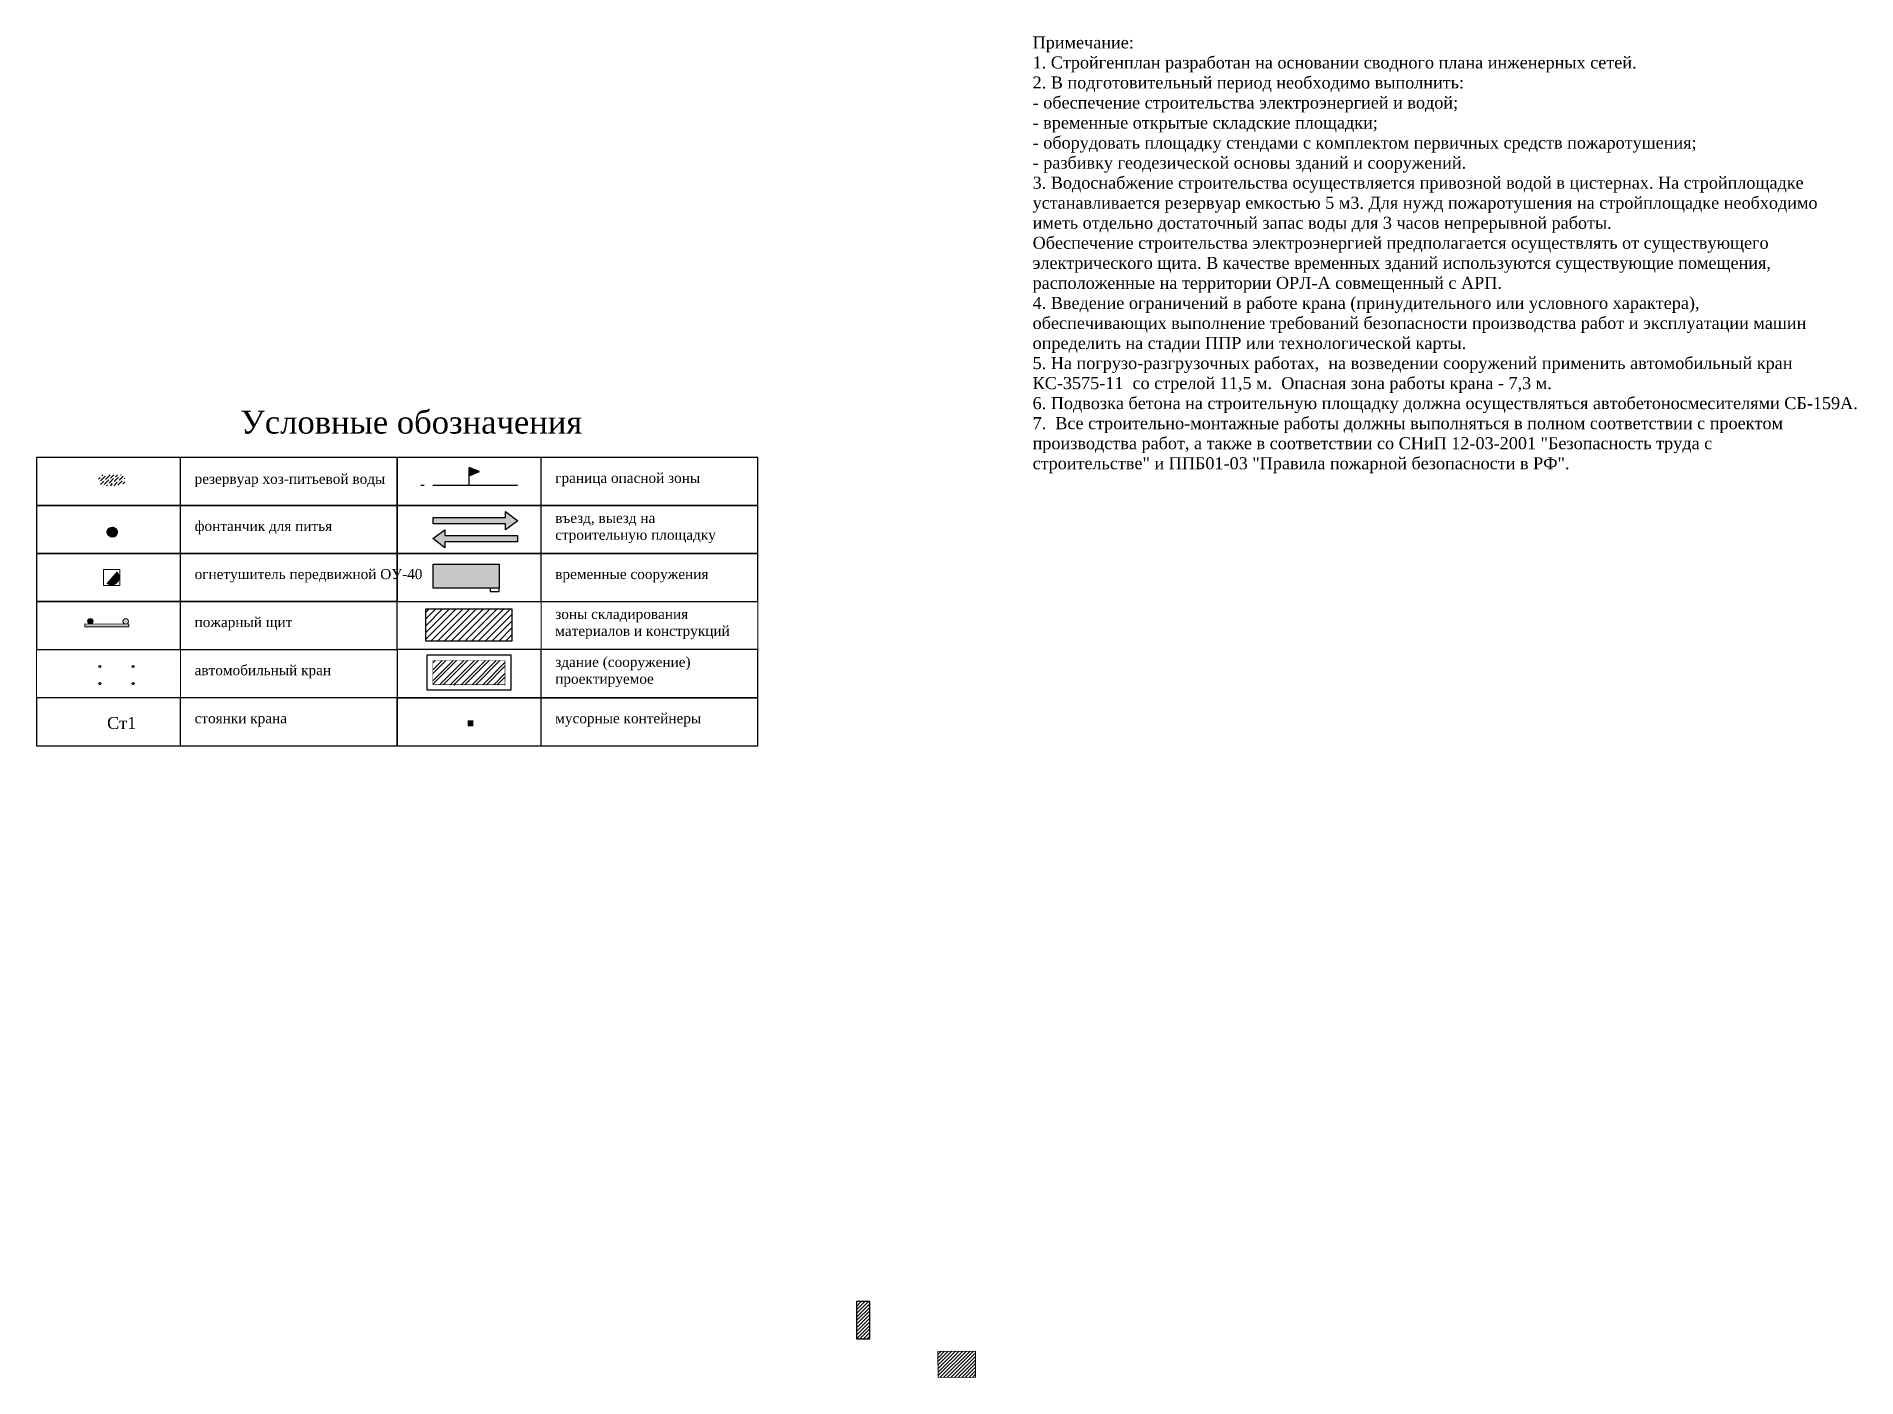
# Model space of a CAD drawing. Header units: millimetres. Extents: x -9712089 to 9811186, y -16952483 to 15586308.
# Drawn here: x 574008 to 801041, y -999962 to -832615 of the extents above; entities that cross this region are included whole.
import ezdxf

# ---------------------------------------------------------------- set-up
doc = ezdxf.new("R2010")
doc.units = ezdxf.units.MM
doc.linetypes.add('ACAD_ISO04W100', pattern=[30, 24, -3, 0, -3])
doc.linetypes.add('LINE_PR', pattern=[71, 2.5, -5.5, 27, -0.5, -1, -2, 27, -5.5])
for name, color, linetype in [('dim', 5, 'Continuous'), ('GP_Sit', 92, 'Continuous'), ('Text_Green', 96, 'Continuous'), ('Краны', 10, 'Continuous'), ('ТЕКСТ', 6, 'Continuous')]:
    doc.layers.add(name, color=color, linetype=linetype)
for name, color, linetype, lineweight in [('Водопровод', 160, 'Continuous', 15), ('Временные дороги', 24, 'Continuous', 30), ('Пожарный водопровод', 10, 'ACAD_ISO04W100', 5), ('Проектируемые здания', 207, 'Continuous', 35), ('Склады', 212, 'Continuous', 30), ('Текст_спецификация', 7, 'Continuous', 15)]:
    doc.layers.add(name, color=color, linetype=linetype, lineweight=lineweight)
doc.styles.add('nr_10', font='TIMES.TTF')

msp = doc.modelspace()

# ---------------------------------------------------------------- texts
at = {"color": 5, "linetype": 'Continuous', "lineweight": 5, "insert": (622527.8756477379, -876495.4439458504), "char_height": 5, "width": 184.7464658270685, "attachment_point": 5, "style": 'nr_10'}
msp.add_mtext('{\\fTimes New Roman|b0|i0|c204|p18;\\C1;Экспликация сооружений }', dxfattribs=at)
at = {"layer": 'Text_Green', "color": 5, "linetype": 'Continuous', "lineweight": 50, "insert": (586284.3542892926, -887840.9636185161), "char_height": 4, "width": 55398, "attachment_point": 1}
msp.add_mtext('{\\fTimes New Roman Cyr|b0|i0|c204|p18;\\C1;Условные замечания}', dxfattribs=at)
at = {"layer": 'Пожарный водопровод', "color": 0, "linetype": 'LINE_PR', "insert": (582824.2178127535, -917533.5840529735), "char_height": 1500, "width": 7231.562148184898, "attachment_point": 1}
msp.add_mtext('{\\fTimes New Roman Cyr|b0|i0|c204|p18;Ст1}', dxfattribs=at)
at = {"layer": 'Текст_спецификация', "linetype": 'LINE_PR', "attachment_point": 1}
for s, insert, char_height, width in [('{\\fTimes New Roman Cyr|b0|i0|c204|p18;Примечание:\\P1. Стройгенплан разработан на основании сводного плана инженерных сетей.\\P2. В подготовительный период необходимо выполнить:\\P- обеспечение строительства электроэнергией и водой;\\P- временные открытые складские площадки;\\P- оборудовать площадку стендами с комплектом первичных средств пожаротушения;\\P- разбивку геодезической основы зданий и сооружений.\\P3. Водоснабжение строительства осуществляется привозной водой в цистернах. На стройплощадке устанавливается резервуар емкостью 5 м3. Для нужд пожаротушения на стройплощадке необходимо иметь отдельно достаточный запас воды для 3 часов непрерывной работы. \\PОбеспечение строительства электроэнергией предполагается осуществлять от существующего электрического щита.\\fTimes New Roman Cyr|b0|i0|c0|p18; \\fTimes New Roman Cyr|b0|i0|c204|p18;В качестве временных зданий используются существующие помещения, расположенные на территории ОРЛ-А совмещенный с АРП.\\P4. Введение ограничений в работе крана (принудительного или условного характера), обеспечивающих выполнение требований безопасности производства работ и эксплуатации машин определить на стадии ППР или технологической карты.\\P5. На погрузо-разгрузочных работах,  на возведении сооружений применить автомобильный кран КС-\\fTimes New Roman Cyr|b0|i0|c0|p18;3575-11\\fTimes New Roman Cyr|b0|i0|c204|p18;  со стрелой \\fTimes New Roman Cyr|b0|i0|c0|p18;11\\fTimes New Roman Cyr|b0|i0|c204|p18;,\\fTimes New Roman Cyr|b0|i0|c0|p18;5\\fTimes New Roman Cyr|b0|i0|c204|p18; м.  Опасная зона работы крана - \\fTimes New Roman Cyr|b0|i0|c0|p18;7\\fTimes New Roman Cyr|b0|i0|c204|p18;,\\fTimes New Roman Cyr|b0|i0|c0|p18;3\\fTimes New Roman Cyr|b0|i0|c204|p18; м. \\P6. Подвозка бетона на строительную площадку должна осуществляться автобетоносмесителями СБ-159А.\\P7.  Все строительно-монтажные работы должны выполняться в полном соответствии с проектом производства работ, а также в соответствии со СНиП 12-03-2001 "Безопасность труда с строительстве" и ППБ01-03 "Правила пожарной безопасности в РФ".}', (698266.5339796518, -832614.8178944542), 1500, 98481.86775204586), ('{\\fTimes New Roman Cyr|b0|i0|c204|p18;\\C0;резервуар хоз-питьевой воды}', (593741.273887384, -887185.7477519131), 1260, 27122.83897975686), ('{\\fTimes New Roman Cyr|b0|i0|c204|p18;\\C0;граница опасной зоны}', (638722.4291256808, -887070.1082966729), 1260, 27122.83897975686), ('{\\fTimes New Roman Cyr|b0|i0|c204|p18;\\C0;фонтанчик для питья}', (593740.4291256827, -893067.7082966744), 1260, 27122.83897975686), ('{\\fTimes New Roman Cyr|b0|i0|c204|p18;\\C0;въезд, выезд на\\Pстроительную площадку}', (638722.4291256808, -892066.2786936584), 1260, 27122.83897975686), ('{\\fTimes New Roman Cyr|b0|i0|c204|p18;\\C0;огнетушитель передвижной ОУ-40}', (593740.4291256808, -899070.1082966729), 1260, 27122.83897975686), ('{\\fTimes New Roman Cyr|b0|i0|c204|p18;\\C0;временные сооружения}', (638722.4291256808, -899065.308296674), 1260, 27122.83897975686), ('{\\fTimes New Roman Cyr|b0|i0|c204|p18;\\C0;пожарный щит}', (593740.4291256827, -905062.9082966737), 1260, 27122.83897975686), ('{\\fTimes New Roman Cyr|b0|i0|c204|p18;\\C0;зоны складирования \\fTimes New Roman Cyr|b0|i0|c0|p18;\\P\\fTimes New Roman Cyr|b0|i0|c204|p18;материалов\\fTimes New Roman Cyr|b0|i0|c0|p18; \\fTimes New Roman Cyr|b0|i0|c204|p18;и конструкций}', (638722.4291256808, -904053.4786936614), 1260, 27122.83897975686), ('{\\fTimes New Roman Cyr|b0|i0|c204|p18;\\C0;здание (сооружение) \\fTimes New Roman Cyr|b0|i0|c0|p18;\\P\\fTimes New Roman Cyr|b0|i0|c204|p18;проектируемое}', (638722.4291256808, -910034.5082966733), 1260, 27122.83897975686), ('{\\fTimes New Roman Cyr|b0|i0|c204|p18;\\C0;автомобильный кран}', (593740.4291256808, -911060.5082966714), 1260, 27122.83897975686), ('{\\fTimes New Roman Cyr|b0|i0|c204|p18;\\C0;мусорные контейнеры}', (638722.4291256808, -917058.1082966729), 1260, 27122.83897975686), ('{\\fTimes New Roman Cyr|b0|i0|c204|p18;\\C0;стоянки крана}', (593740.4291256808, -917058.1082966729), 1260, 27122.83897975686)]:
    msp.add_mtext(s, dxfattribs=dict(at, insert=insert, char_height=char_height, width=width))
at = {"layer": 'Текст_спецификация', "color": 0, "linetype": 'LINE_PR', "insert": (587582.4291256827, -879319.1082966729), "char_height": 2856.315887573241, "width": 65262.37342096103, "attachment_point": 1}
msp.add_mtext('\\pi11863;{\\fTimes New Roman Cyr|b0|i0|c204|p18;Условные обозначения}', dxfattribs=at)

# ---------------------------------------------------------------- blocks, each defined once
blk = doc.blocks.new('BORDER')
for p, q in [((1, 1), (0, 1)), ((0, 1), (0, 0)), ((1, 0), (1, 1)), ((0, 0), (1, 0))]:
    blk.add_line(p, q)
blk = doc.blocks.new('pog_p')
at = {"layer": 'GP_Sit', "linetype": 'LINE_PR'}
h = blk.add_hatch(color=256, dxfattribs=at)
edge = h.paths.add_edge_path()
edge.add_ellipse((1000, 1000.000000000931), major_axis=(1000, 0), ratio=1, start_angle=228.9123055890095, end_angle=408.9123055890045)
edge.add_line((1657.213385529816, 1753.704561404884), (1000, 1000.000000001863))
edge.add_line((1000, 1000.000000000931), (342.7866144706495, 246.2954385969788))
at = {"layer": 'GP_Sit', "linetype": 'Continuous', "lineweight": 20}
for p, q in [((1000, 2000.000000000931), (0, 2000.000000000931)), ((1000, 2000.000000000931), (2000, 2000.000000000931)), ((2000, 1000.000000000931), (2000, 2000.000000000931)), ((2000, 1000.000000000931), (2000, 0))]:
    blk.add_line(p, q, dxfattribs=at)
at = {"layer": 'Text_Green', "linetype": 'Continuous', "lineweight": 20}
for p, q in [((0, 1000.000000000931), (0, 2000.000000000931)), ((0, 1000.000000000931), (0, 0)), ((1000, 9.313225746154785e-10), (0, 0)), ((1000, 9.313225746154785e-10), (2000, 0))]:
    blk.add_line(p, q, dxfattribs=at)
blk = doc.blocks.new('poz_shit')
at = {"layer": 'Пожарный водопровод', "linetype": 'Continuous', "lineweight": 140}
h = blk.add_hatch(color=10, dxfattribs=at)
h.paths.add_polyline_path([(4.919618368148804e-05, 0.0003291284665465355), (172.3100370804314, 0.4779901606962085), (171.7993043535389, 184.7181606469676, -0.02374953059171249), (171.7539059759583, 201.095033371821), (165.6674521749374, 2396.703865814023, -0.0007168688021972614), (165.6660810732283, 2397.198472851887), (164.7278452627361, 2735.654805518687), (-7.582142621278763, 2735.177144486457)])
h.paths.add_polyline_path([(516.5603502904996, 193.3842145679519, 0.9778872692926328), (171.7539059759583, 201.095033371821), (171.7993043537717, 184.7181606451049, 0.9751794627056553)])
blk.add_hatch(color=10, dxfattribs=at).paths.add_polyline_path([(510.6448059855029, 2397.429325499572, 1), (165.6659265914932, 2397.429325499572, 0.0003345896509905708), (165.6660810732283, 2397.198472851887), (165.6674521749374, 2396.703865822405, 0.9978992911679809)])
at = {"layer": 'Проектируемые здания', "color": 10, "linetype": 'Continuous', "lineweight": 20}
blk.add_lwpolyline([(0, 0), (-7.582191817695275, 2735.176814707927), (164.7277961086947, 2735.654475740157), (172.30998792639, 0.4776610322296619)], close=True, dxfattribs=at)
for centre in [(338.1553171768319, 2397.428995802067), (344.0708614815958, 193.3838853947818)]:
    blk.add_circle(centre, 172.4894396561226, dxfattribs=at)
blk = doc.blocks.new('44')
at = {"color": 5}
for p, q in [((-1961.212890625, 1452.0244140625), (-1223.173828125, 1404.480224609375)), ((-1896.9609375, 1129.643920898438), (-1798.044921875, 1123.271728515625)), ((-1875.220703125, 1764.726196289062), (-1757.54296875, 1757.1455078125)), ((-1639.58203125, 1113.063598632812), (-1639.58203125, 1113.063598632812)), ((-1605.955078125, 792.6561279296875), (-1263.673828125, 770.6065673828125)), ((-1599.080078125, 1746.937377929688), (-1599.080078125, 1746.937377929688)), ((-1562.33984375, 2062.811889648438), (-1182.671875, 2038.353881835938)), ((-1481.119140625, 1102.85546875), (-688.802734375, 1051.814819335938)), ((-1440.6171875, 1736.729248046875), (-648.30078125, 1685.688598632812)), ((-1309.279296875, 455.3031005859375), (-729.30078125, 417.941162109375)), ((-1105.2109375, 760.3984375), (-1105.2109375, 760.3984375)), ((-1064.7109375, 1394.272094726562), (-1064.7109375, 1394.272094726562)), ((-987.248046875, 116.31640625), (-194.931640625, 65.2757568359375)), ((-946.748046875, 750.1903076171875), (-154.431640625, 699.149658203125)), ((-906.248046875, 1384.06396484375), (-272.39453125, 1343.231323242188)), ((-570.837890625, 407.7330322265625), (-570.837890625, 407.7330322265625)), ((-530.33984375, 1041.606689453125), (-530.33984375, 1041.606689453125)), ((-412.375, 397.52490234375), (379.94140625, 346.4842529296875)), ((-371.876953125, 1031.398559570312), (24.28125, 1005.878295898438)), ((-36.46875, 55.067626953125), (-36.46875, 55.067626953125)), ((4.03125, 688.9415283203125), (4.03125, 688.9415283203125)), ((121.994140625, 44.8594970703125), (708.318359375, 7.0887451171875)), ((162.494140625, 678.7333984375), (320.958984375, 668.525146484375)), ((538.404296875, 336.276123046875), (538.404296875, 336.276123046875)), ((-611.33984375, -226.140625), (-611.33984375, -226.140625)), ((-452.876953125, -236.3487548828125), (339.439453125, -287.389404296875)), ((-419.251953125, -556.7562255859375), (-235.43359375, -568.5977783203125)), ((-76.970703125, -578.805908203125), (-76.970703125, -578.805908203125)), ((81.4921875, -589.0140380859375), (365.048828125, -607.2806396484375)), ((497.90234375, -297.5975341796875), (497.90234375, -297.5975341796875))]:
    blk.add_line(p, q, dxfattribs=at)

# ---------------------------------------------------------------- hatches: boundary and pattern name
at = {"linetype": 'Continuous'}
h = msp.add_hatch(color=24, dxfattribs=at)
h.paths.add_polyline_path([(634040.0070640624, -893055.3465410444), (632527.7020281416, -891910.3366282854), (632527.7020281416, -892649.0526236455), (623484.1183091805, -892649.0526236455), (623484.1183091805, -893424.7045387264), (632527.7020281416, -893424.7045387264), (632527.7020281416, -894163.4205340865)])
h.paths.add_polyline_path([(633997.6625086621, -894902.1365294467), (624954.078789701, -894902.1365294467), (624954.078789701, -894163.4205340865), (623441.773753782, -895271.4945271249), (624954.078789701, -896416.5044398858), (624954.078789701, -895677.7884445257), (633997.6625086621, -895677.7884445257)])
msp.add_hatch(color=253, dxfattribs=at).paths.add_polyline_path([(631734.4477568225, -898452.6292963057), (623487.7477568232, -898452.6292963057), (623487.7477568232, -901451.4292963046), (631734.4477568225, -901451.4292963046)])
at = {"layer": 'dim', "linetype": 'Continuous'}
h = msp.add_hatch(dxfattribs=at)
h.set_pattern_fill('ANSI32', color=256, scale=100, style=0)
h.set_pattern_definition([(45, (254400.8730594807, -978987.2842104352), (-673.5192090801866, 673.5192090801866), []), (45, (254849.8860594791, -978987.2842104352), (-673.5192090801866, 673.5192090801866), [])])
h.paths.add_polyline_path([(623462.5843987719, -910495.9893197987), (623462.5843987719, -913498.2492150936), (626135.1640826587, -913498.2492150936), (626135.1640826587, -913504.8600885357), (632454.5423011624, -913504.8600885357), (632454.5423011624, -910495.9893197987), (630641.1783550356, -910495.9893197987)])
at = {"layer": 'Водопровод', "linetype": 'LINE_PR'}
h = msp.add_hatch(color=5, dxfattribs=at)
edge = h.paths.add_edge_path()
edge.add_ellipse((583474.8117616393, -894474.3222683828), major_axis=(373.3696036798022, -401.7517570985211), ratio=0.9838319646537758, start_angle=0, end_angle=227.1428300608706)
edge.add_line((582931.1126215265, -894470.3355256702), (583267.4435707845, -894470.3355256702))
edge.add_arc((583480.1293348048, -894470.3355256702), 212.6857640200562, 0, 180, ccw=False)
edge.add_arc((583480.1293348048, -894470.3355256702), 212.6857640200562, -180, 0, ccw=False)
edge.add_line((583267.4435707845, -894470.3355256702), (582931.1126215265, -894470.3355256702))
edge.add_ellipse((583474.8117616393, -894474.3222683828), major_axis=(373.3696036798022, -401.7517570985211), ratio=0.9838319646537758, start_angle=227.1428300608706, end_angle=360)
at = {"layer": 'Временные дороги', "linetype": 'LINE_PR'}
msp.add_hatch(color=256, dxfattribs=at).paths.add_polyline_path([(627779.4519155037, -917938.3884785037), (627779.4519155037, -918713.4228692289), (628495.5839577143, -918713.4228692289), (628495.5839577161, -917938.3884785037)])
at = {"layer": 'Краны'}
msp.add_hatch(color=10, dxfattribs=at).paths.add_polyline_path([(629259.5835118697, -886913.225339451), (627985.9477568225, -886387.9868152133), (627985.9477568225, -887438.4638636886)])
at = {"layer": 'Склады'}
h = msp.add_hatch(dxfattribs=at)
h.set_pattern_fill('_USER', color=256, scale=599.7600000000093, angle=45, style=0, pattern_type=0)
h.set_pattern_definition([(44.99999999999999, (618989.5477568221, -902950.8292963068), (-424.0943630844503, 424.0943630844502), [])])
h.paths.add_polyline_path([(622585.4858169288, -904051.5414252329), (633321.9567385197, -904051.5414252329), (633321.9567385197, -908080.5922751139), (622585.4858169288, -908080.5922751139)])
at = {"layer": 'ТЕКСТ', "ltscale": 4}
h = msp.add_hatch(dxfattribs=at)
h.set_pattern_fill('ANSI31', color=256, scale=100, style=0)
h.set_pattern_definition([(45, (-15450468.63574425, -11602152.51892836), (-224.5064030267288, 224.5064030267288), [])])
h.paths.add_polyline_path([(677957.7028365538, -990449.6842419516), (676952.9131943651, -990449.6842419497, 0.01068935121395273), (676287.6269459028, -990807.5099820915), (676287.626945901, -992784.2195935372), (676378.4814079509, -992967.7335731752), (676442.033420413, -993232.2352588299), (676443.8236179475, -993522.9185834109), (676369.7541949742, -993840.9024203896), (676287.6269459028, -994052.9444114129), (676287.6269459047, -995114.1519384395), (677957.7028365557, -995114.1519384413)])
h.paths.add_polyline_path([(691136.9128014923, -997325.6204691018, 0.03463159942778757), (689866.2193530344, -996659.4845351643), (686439.317264342, -996685.634216712), (686464.3148669202, -999961.5569589614), (691156.7536275026, -999925.7503394234)])
h.paths.add_polyline_path([(691131.7560249243, -996649.8275971758), (689866.2193530344, -996659.4845351643, -0.03463159942778757), (691136.9128014923, -997325.6204691018)])

# ---------------------------------------------------------------- linework, layer by layer
for p, q in [((592000.3477568228, -891135.6737174458), (592000.3477568228, -885138.0737174462)), ((636982.3477568228, -891135.6737174458), (636982.3477568228, -885138.0737174443)), ((592000.3477568228, -897133.2737174473), (592000.3477568228, -891135.6737174458)), ((632527.7020281416, -891910.3366282854), (634040.0070640624, -893055.3465410444)), ((632527.7020281416, -892649.0526236455), (632527.7020281416, -891910.3366282854)), ((636982.347756821, -897133.2737174454), (636982.347756821, -891135.6737174458)), ((623441.773753782, -895271.4945271249), (624954.078789701, -894163.4205340865)), ((623484.1183091805, -892649.0526236455), (632527.7020281416, -892649.0526236455)), ((623484.1183091805, -893424.7045387264), (623484.1183091805, -892649.0526236455)), ((632527.7020281416, -893424.7045387264), (623484.1183091805, -893424.7045387264)), ((624954.078789701, -894163.4205340865), (624954.078789701, -894902.1365294467)), ((634040.0070640624, -893055.3465410444), (632527.7020281416, -894163.4205340865)), ((632527.7020281416, -894163.4205340865), (632527.7020281416, -893424.7045387264)), ((624954.078789701, -896416.5044398858), (623441.773753782, -895271.4945271249)), ((624954.078789701, -894902.1365294467), (633997.6625086621, -894902.1365294467)), ((633997.6625086621, -895677.7884445257), (624954.078789701, -895677.7884445257)), ((624954.078789701, -895677.7884445257), (624954.078789701, -896416.5044398858)), ((633997.6625086621, -894902.1365294467), (633997.6625086621, -895677.7884445257)), ((592000.3477568228, -903135.6737174458), (592000.3477568228, -897138.0737174462)), ((636982.347756821, -903130.8737174469), (636982.347756821, -897133.2737174454)), ((592000.3477568228, -909128.4737174466), (592000.3477568228, -903130.8737174451)), ((636982.347756821, -915126.0737174462), (636982.347756821, -909128.4737174466)), ((592000.3477568228, -921123.6737174458), (592000.3477568228, -915126.0737174443)), ((636982.347756821, -921123.6737174458), (636982.347756821, -915126.0737174462))]:
    msp.add_line(p, q)
for points in [[(623487.7477568232, -898452.6292963057), (631734.4477568225, -898452.6292963057), (631734.4477568225, -901451.4292963046), (623487.7477568232, -901451.4292963046)], [(631734.4477568225, -901451.4292963046), (630590.9570371278, -901451.4292963046), (630590.9570371278, -901870.3352421328), (631734.4477568225, -901870.3352421328)], [(622727.5197187637, -909785.5237424272), (633162.8710759089, -909785.5237424272), (633162.8710759089, -914192.7275536704), (622727.5197187637, -914192.7275536704)]]:
    msp.add_lwpolyline(points, close=True)
at = {"layer": 'Водопровод', "lineweight": 53}
msp.add_circle((583480.1293348048, -894470.3355256702), 212.6857640200543, dxfattribs=at)
msp.add_ellipse((583474.8117616393, -894474.3222683828), major_axis=(373.3696036798021, -401.751757098521), ratio=0.983831964653776, dxfattribs=at)
at = {"layer": 'Краны', "color": 10}
for p, q in [((627985.9477568225, -888574.5996200937), (627985.9477568225, -886387.9868152133)), ((621977.8624526218, -888596.5886209729), (622371.0618099414, -888596.5886209729)), ((623472.0196505815, -888596.5886209729), (634009.7611672629, -888596.5886209729))]:
    msp.add_line(p, q, dxfattribs=at)
msp.add_lwpolyline([(629259.5835118697, -886913.225339451), (627985.9477568225, -886387.9868152133), (627985.9477568225, -887438.4638636886)], close=True, dxfattribs=at)
at = {"layer": 'Краны', "const_width": 0.1}
for points in [[(584152.3295834691, -912950.2458897374), (586367.7039148149, -909131.2184708073), (586367.7039148149, -909131.2184708073), (584281.9049488988, -913183.8432780384)], [(586453.1227787577, -913018.3669251456), (586453.1227787577, -911643.3669251456), (581113.1227787577, -911643.3669251456), (581113.1227787577, -913018.3669251456)]]:
    msp.add_lwpolyline(points, close=True, dxfattribs=at)
msp.add_lwpolyline([(584176.0234800514, -914402.6085628673), (585456.935182729, -912227.3173969678), (584272.0920287922, -911529.6271357714), (582991.1803261146, -913704.9183016709, 0.175409225894459), (584176.0234800514, -914402.6085628673, 0.175409225894459)], format="xyb", dxfattribs=at)
at = {"layer": 'Краны'}
for centre in [(581923.1227787577, -911244.8669251456), (586073.1227787577, -911244.8669251456), (581923.1227787577, -913370.6169251456), (586073.1227787577, -913370.6169251456)]:
    msp.add_circle(centre, 127.5, dxfattribs=at)
at = {"layer": 'Проектируемые здания', "const_width": 59.976}
for points in [[(626135.1640826587, -913498.2492150936), (623462.5843987737, -913498.2492150936), (623462.5843987737, -910495.9893197987), (632454.5423011624, -910495.9893197987)], [(630641.1783550356, -910495.9893197987), (632454.5423011624, -910495.9893197987), (632454.5423011624, -913504.8600885357), (626135.1640826587, -913504.8600885357), (626135.1640826587, -913330.8777411106), (626135.1640826587, -913668.6081555422)]]:
    msp.add_lwpolyline(points, dxfattribs=at)
at = {"layer": 'Склады'}
msp.add_lwpolyline([(622585.4858169288, -904051.5414252329), (633321.9567385197, -904051.5414252329), (633321.9567385197, -908080.5922751139), (622585.4858169288, -908080.5922751139)], close=True, dxfattribs=at)
at = {"layer": 'ТЕКСТ', "ltscale": 4}
msp.add_lwpolyline([(677957.7028365557, -990449.6842419497), (676287.6269459028, -990449.6842419497), (676287.6269459028, -995114.1519384413), (677957.7028365557, -995114.1519384413)], close=True, dxfattribs=at)
at = {"layer": 'ТЕКСТ', "linetype": 'Continuous', "lineweight": 13, "ltscale": 0.001}
msp.add_lwpolyline([(686464.3148669202, -999961.5569589614), (691156.7536275026, -999925.7503394234), (691131.7560249243, -996649.8275971758), (686439.317264342, -996685.6342167138)], close=True, dxfattribs=at)
at = {"layer": 'Текст_спецификация'}
for p, q in [((636982.347756821, -909128.4737174466), (636982.347756821, -903130.8737174469)), ((592000.3477568228, -915126.0737174462), (592000.3477568228, -909128.4737174466))]:
    msp.add_line(p, q, dxfattribs=at)

# ---------------------------------------------------------------- block references
at = {"xscale": 44982, "yscale": 5997.599999999627}
for p, zscale in [((574007.5477568221, -891135.6737174458), 44982.0000000007), ((618989.5477568221, -891135.6737174458), 44982.0000000007), ((574007.5477568221, -897133.2737174473), 44982.0000000007), ((618989.5477568221, -897133.2737174454), 44982.0000000007), ((574007.5477568221, -903135.6737174458), 44982), ((618989.5477568221, -903130.8737174469), 44982.0000000007), ((574007.5477568221, -909128.4737174466), 44982.0000000007), ((618989.5477568221, -915126.0737174462), 44982), ((574007.5477568221, -921123.6737174458), 44982.0000000007), ((618989.5477568221, -921123.6737174458), 44982)]:
    msp.add_blockref('BORDER', p, dxfattribs=dict(at, zscale=zscale))
at = {"layer": 'dim', "color": 0, "linetype": 'ByBlock', "lineweight": 50, "xscale": 0.9999637600695742, "yscale": 0.9998779296875, "rotation": 228.7336556311553}
msp.add_blockref('44', (582455.7907183964, -887994.7391018822), dxfattribs=at)
at = {"layer": 'Text_Green', "color": 5, "linetype": 'Continuous', "lineweight": 50}
msp.add_blockref('pog_p', (582397.2331167005, -901111.3520635098), dxfattribs=at)
at = {"layer": 'Text_Green', "color": 5, "linetype": 'Continuous', "lineweight": 50, "xscale": 1.999999999049824, "yscale": 2, "zscale": 2, "rotation": 89.56143892904804}
msp.add_blockref('poz_shit', (585532.9125444919, -906298.1807671069), dxfattribs=at)
at = {"layer": 'Текст_спецификация', "xscale": 44982, "yscale": 5997.599999999627, "zscale": 44982.0000000007}
for p in [(618989.5477568221, -909128.4737174466), (574007.5477568221, -915126.0737174462)]:
    msp.add_blockref('BORDER', p, dxfattribs=at)

msp.set_redraw_order([(e.dxf.handle, doc.entitydb.next_handle()) for e in msp.query("TEXT MTEXT ATTDEF DIMENSION ARC_DIMENSION")])  # texts and dimensions are drawn at this point

doc.saveas('drawing.dxf')
